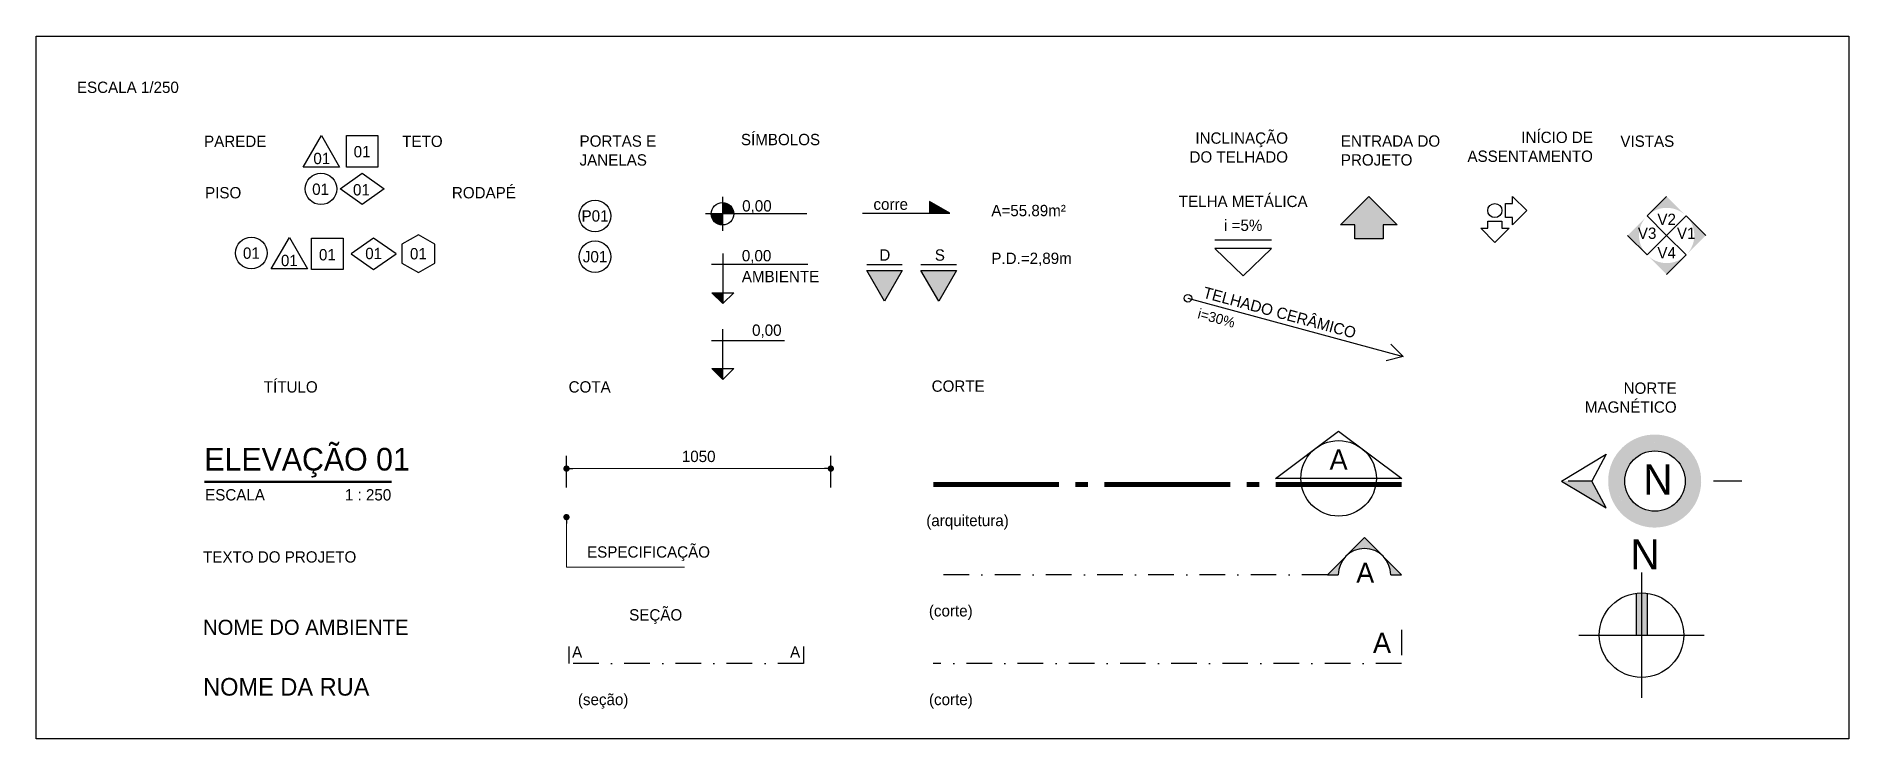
# Model space of a CAD drawing. Header units: centimetres. Extents: x 0 to 1302389, y -144212 to 85618.
# Drawn here: x 40301 to 47500, y -64044 to -61254 of the extents above; entities that cross this region are included whole.
import ezdxf
from ezdxf.enums import TextEntityAlignment as Align

# ---------------------------------------------------------------- set-up
doc = ezdxf.new("R2010")
doc.units = ezdxf.units.CM
doc.header["$LTSCALE"] = 4
doc.linetypes.add('DASHDOT', pattern=[25.4, 12.7, -6.35, 0, -6.35])
for name, color, linetype in [('0.6', 6, 'Continuous'), ('B-CORTE', 4, 'DASHDOT'), ('B-COTAS', 1, 'Continuous'), ('B-SIMBOLOS', 2, 'Continuous'), ('C-TEXTO-02', 2, 'Continuous')]:
    doc.layers.add(name, color=color, linetype=linetype)
doc.layers.add('C-TEXTO-01', color=2, linetype='Continuous', lineweight=20)
doc.layers.add('C-TEXTO-03', color=2, linetype='Continuous', lineweight=20)
doc.styles.add('Esc.125', font='ERASLGHT.TTF', dxfattribs={"height": 22.5})
doc.styles.add('Esc.250', font='ERASLGHT.TTF', dxfattribs={"height": 45})
doc.styles.add('RSA', font='arial.ttf')
doc.styles.add('S0', font='ERASDEMI.TTF')
doc.styles.add('S1', font='romans.shx', dxfattribs={"height": 100})
doc.styles.add('S2', font='romans.shx', dxfattribs={"height": 0.2})
doc.styles.add('Símbolos', font='ERASLGHT.TTF')
doc.dimstyles.new('ARQ250', dxfattribs={"dimscale": 250, "dimtxt": 45, "dimasz": 0.1, "dimexe": 0.2, "dimexo": 0.2, "dimgap": 0.1, "dimtad": 1, "dimdec": 0, "dimzin": 12, "dimdsep": 46, "dimtxsty": 'Esc.250', "dimblk": 'DOT', "dimcen": 0.4, "dimclrd": 256, "dimclre": 256, "dimclrt": 2, "dimadec": 0, "dimazin": 0, "dimtfac": 1, "dimtix": 1, "dimtmove": 2, "dimatfit": 3, "dimldrblk": 'DOT', "dimfxl": 0.3, "dimfxlon": 1, "dimtolj": 1, "dimtzin": 12, "dimlwd": 9, "dimarcsym": 0})

msp = doc.modelspace()

# ---------------------------------------------------------------- texts
at = {"layer": 'B-COTAS', "color": 2, "insert": (42488.574, -63279.963), "char_height": 45, "width": 452.60585, "attachment_point": 1, "style": 'Esc.250'}
msp.add_mtext('ESPECIFICAÇÃO', dxfattribs=at)
at = {"layer": 'C-TEXTO-01', "char_height": 45, "attachment_point": 7, "style": 'Esc.125'}
for s, insert in [('corre', (43626.051, -61944.181)), ('A=55.89m²', (44094.229, -61969.33)), ('P.D.=2,89m', (44094.229, -62166.863))]:
    msp.add_mtext(s, dxfattribs=dict(at, insert=insert))
at = {"layer": 'C-TEXTO-01', "attachment_point": 1, "style": 'Esc.125'}
for s, insert, char_height, width in [('0,00', (43143.927, -62398.772), 45, 979.52194), ('TEXTO DO PROJETO', (40963.399, -63299.75), 45, 979.52194), ('A', (45543.648, -63345.07), 80, 112.84656), ('A', (45610.168, -63623.197), 80, 112.84656)]:
    msp.add_mtext(s, dxfattribs=dict(at, insert=insert, char_height=char_height, width=width))
at = {"layer": 'C-TEXTO-02', "insert": (40968.308, -63006.74), "char_height": 90, "attachment_point": 7, "style": 'Esc.125'}
msp.add_mtext('ELEVAÇÃO 01', dxfattribs=at)
at = {"layer": 'C-TEXTO-02', "attachment_point": 1}
for s, insert, char_height, width, style in [('ESCALA                   1 : 250', (40971.544, -63052.96), 45, 1012.70501, 'Esc.125'), ('NOME DO AMBIENTE', (40963.399, -63571.671), 60, 979.52194, 'Símbolos')]:
    msp.add_mtext(s, dxfattribs=dict(at, insert=insert, char_height=char_height, width=width, style=style))
at = {"layer": 'C-TEXTO-03', "attachment_point": 1}
for s, insert, char_height, width, style in [('A', (42429.154, -63677.131), 45, 51.47753, 'Esc.125'), ('A', (43294.778, -63677.131), 45, 51.47753, 'Esc.125'), ('NOME DA RUA', (40963.399, -63803.057), 70, 979.52194, 'Símbolos')]:
    msp.add_mtext(s, dxfattribs=dict(at, insert=insert, char_height=char_height, width=width, style=style))
at = {"layer": 'DEFPOINTS', "color": 9, "insert": (40462.329, -61479.767), "char_height": 45, "attachment_point": 7, "style": 'Esc.125'}
msp.add_mtext('ESCALA 1/250', dxfattribs=at)
at = {"layer": 'DEFPOINTS', "char_height": 45, "width": 451.28785, "attachment_point": 3, "style": 'Esc.125'}
for s, insert in [('INÍCIO DE \\PASSENTAMENTO', (46483.477, -61632.92)), ('\\A1;\\pxql;PAREDE', (41418.541, -61648.726)), ('\\A1;\\pxql;TETO', (42205.707, -61648.726)), ('\\A1;\\pxql;PORTAS E JANELAS', (42909.999, -61647.713)), ('\\A1;SÍMBOLOS', (43414.03, -61641.682)), ('INCLINAÇÃO\\PDO TELHADO', (45272.516, -61635.861)), ('\\pxql;ENTRADA DO\\PPROJETO', (45933.657, -61647.601)), ('{\\fAvantGarde Bk BT|b0|i0|c0|p34;VISTAS}', (46806.579, -61648.18)), ('\\A1;\\pxql;{\\fAvantGarde Bk BT|b0|i0|c0|p34;PISO}', (41422.562, -61852.856)), ('\\A1;RODAPÉ', (42205.707, -61852.856)), ('\\A1;{\\fAvantGarde Bk BT|b0|i0|c0|p34;TÍTULO}', (41418.541, -62624.284)), ('\\A1;\\pxql;COTA ', (42866.47, -62624.284)), ('{\\fAvantGarde Bk BT|b0|i0|c0|p34;CORTE }', (44067.717, -62621.156)), ('NORTE MAGNÉTICO', (46816.091, -62629.272)), ('{\\fAvantGarde Bk BT|b0|i0|c0|p34;(arquitetura)}', (44163.457, -63154.87)), ('{\\fAvantGarde Bk BT|b0|i0|c0|p34;SEÇÃO}', (42866.47, -63529.777)), ('{\\fAvantGarde Bk BT|b0|i0|c0|p34;(corte)}', (44019.989, -63513.621)), ('(seção)', (42652.731, -63865.934)), ('{\\fAvantGarde Bk BT|b0|i0|c0|p34;(corte)}', (44020.433, -63865.934))]:
    msp.add_mtext(s, dxfattribs=dict(at, insert=insert))

# ---------------------------------------------------------------- blocks, each defined once
blk = doc.blocks.new('PADRÃO - ESPECIFICAÇÕES')
blk.add_lwpolyline([(-168, 276), (-24, 26), (-312, 26), (-168, 276)])
for points in [[(31, 276), (281, 276), (281, 26), (31, 26)], [(-19, -147), (156, -22), (331, -147), (156, -272)]]:
    blk.add_lwpolyline(points, close=True)
blk.add_circle((-171, -147), 125)
at = {"style": 'S1'}
for tag, p in [('PAREDE', (-164, 50)), ('TETO', (156, 103)), ('PISO', (-151, -195)), ('RODAPÉ', (156, -217))]:
    blk.add_attdef(tag, text='', height=100, dxfattribs=at).set_placement(p, align=Align.CENTER)
blk = doc.blocks.new('*U32')
blk.add_lwpolyline([(0.288, 0), (-0.288, 0), (0, 0.498)], close=True)
at = {"style": 'S2'}
blk.add_attdef('PAREDE', text='', height=0.2, dxfattribs=at).set_placement((0, 0.041), align=Align.CENTER)
blk = doc.blocks.new('PADRÃO - PISO')
blk.add_circle((0, 0), 0.25)
at = {"style": 'S2'}
blk.add_attdef('PISO', text='', height=0.2, dxfattribs=at).set_placement((0, -0.092), align=Align.CENTER)
blk = doc.blocks.new('PADRÃO - TETO')
blk.add_lwpolyline([(-0.25, -0.25), (-0.25, 0.25), (0.25, 0.25), (0.25, -0.25)], close=True)
at = {"style": 'S2'}
blk.add_attdef('TETO', text='', height=0.2, dxfattribs=at).set_placement((0, -0.105), align=Align.CENTER)
blk = doc.blocks.new('*U45')
blk.add_lwpolyline([(0.359, 0.25), (0, 0.5), (0, 0.5), (-0.359, 0.25), (-0.359, 0.25), (0, 0), (0.359, 0.25)])
at = {"style": 'S2'}
blk.add_attdef('RODAPÉ', text='', height=0.2, dxfattribs=at).set_placement((0, 0.145), align=Align.CENTER)
blk = doc.blocks.new('PADRÃO - DIVERSOS')
blk.add_lwpolyline([(0, 0.3), (-0.26, 0.15), (-0.26, -0.15), (0, -0.3), (0.26, -0.15), (0.26, 0.15)], close=True)
at = {"style": 'S2'}
blk.add_attdef('DIVERSOS', text='', height=0.2, dxfattribs=at).set_placement((0, -0.092), align=Align.CENTER)
blk = doc.blocks.new('*U42')
blk.add_hatch(color=256).paths.add_polyline_path([(0.485, 0.485), (0.97, 0), (0.485, -0.485, 0.414214)])
for p, q in [((0.485, 0.485), (0, 0)), ((0.97, 0), (0.485, 0.485)), ((0, 0), (0.485, -0.485))]:
    blk.add_line(p, q)
at = {"layer": 'B-SIMBOLOS', "style": 'S2'}
blk.add_attdef('V1-V2-V3-V4', text='', height=0.2, dxfattribs=at).set_placement((0.485, -0.086), align=Align.CENTER)
blk = doc.blocks.new('*U29')
blk.add_hatch(color=256).paths.add_polyline_path([(0.485, -0.485), (0, -0.97), (-0.485, -0.485, 0.414214)])
for p, q in [((0, 0), (-0.485, -0.485)), ((0.485, -0.485), (0, 0)), ((0, -0.97), (0.485, -0.485))]:
    blk.add_line(p, q)
at = {"layer": 'B-SIMBOLOS', "style": 'S2'}
blk.add_attdef('V1-V2-V3-V4', text='', height=0.2, dxfattribs=at).set_placement((0, -0.571), align=Align.CENTER)
blk = doc.blocks.new('*U30')
blk.add_hatch(color=256).paths.add_polyline_path([(-0.485, -0.485), (-0.97, 0), (-0.485, 0.485, 0.414214)])
for p, q in [((0, 0), (-0.485, 0.485)), ((-0.485, -0.485), (0, 0)), ((-0.97, 0), (-0.485, -0.485))]:
    blk.add_line(p, q)
at = {"layer": 'B-SIMBOLOS', "style": 'S2'}
blk.add_attdef('V1-V2-V3-V4', text='', height=0.2, dxfattribs=at).set_placement((-0.485, -0.086), align=Align.CENTER)
blk = doc.blocks.new('*U31')
blk.add_hatch(color=256).paths.add_polyline_path([(-0.485, 0.485), (0, 0.97), (0.485, 0.485, 0.414214)])
for p, q in [((0, 0.97), (-0.485, 0.485)), ((-0.485, 0.485), (0, 0)), ((0, 0), (0.485, 0.485))]:
    blk.add_line(p, q)
at = {"layer": 'B-SIMBOLOS', "style": 'S2'}
blk.add_attdef('V1-V2-V3-V4', text='', height=0.2, dxfattribs=at).set_placement((0, 0.399), align=Align.CENTER)
blk = doc.blocks.new('*U21')
h = blk.add_hatch(color=256)
h.paths.add_polyline_path([(0.269, 0.178), (0.269, 0), (0.447, 0, 0.414214)])
h.paths.add_polyline_path([(0.269, 0), (0.091, 0, 0.414214), (0.269, -0.178)])
for p, q in [((1.61, 0), (0, 0)), ((0.269, 0.269), (0.269, -0.269))]:
    blk.add_line(p, q)
blk.add_circle((0.269, 0), 0.178)
at = {"style": 'S2'}
blk.add_attdef('NÍVEL', (0.582, 0.036), '', height=0.2, dxfattribs=at)
blk = doc.blocks.new('PADRÃO - NIVEL AMBIENTE1')
blk.add_hatch(color=256).paths.add_polyline_path([(0.269, -0.447), (0.095, -0.447), (0.269, -0.62)])
for p, q in [((0.269, 0.178), (0.269, -0.62)), ((1.621, 0), (0.091, 0)), ((0.269, -0.62), (0.095, -0.447)), ((0.095, -0.447), (0.443, -0.447)), ((0.269, -0.62), (0.443, -0.447))]:
    blk.add_line(p, q)
at = {"style": 'S2'}
for tag, p in [('NÍVEL', (0.572, 0.051)), ('AMBIENTE', (0.572, -0.28))]:
    blk.add_attdef(tag, p, '', height=0.2, dxfattribs=at)
blk = doc.blocks.new('*U33')
blk.add_line((-0.45, 0.573), (0.45, 0.573))
blk.add_lwpolyline([(0, 0), (0.45, 0.433), (-0.45, 0.433)], close=True)
at = {"style": 'S2'}
for tag, p in [('COBERTURA', (0, 1.092)), ('INCLINAÇÃO', (0, 0.713))]:
    blk.add_attdef(tag, text='', height=0.2, dxfattribs=at).set_placement(p, align=Align.CENTER)
blk = doc.blocks.new('*U48')
blk.add_line((-1779.84, 292.55), (-1792.34, 292.55))
blk.add_lwpolyline([(-1786.09, 279.72), (-1792.34, 290.55), (-1779.84, 290.55)], close=True)
at = {"layer": 'C-TEXTO-01', "style": 'Símbolos'}
blk.add_text('S', height=4, dxfattribs=at).set_placement((-1787.45, 294.03))
blk = doc.blocks.new('*U47')
blk.add_line((6.25, 12.83), (-6.25, 12.83))
blk.add_lwpolyline([(0, 0), (-6.25, 10.83), (6.25, 10.83)], close=True)
at = {"layer": 'C-TEXTO-01', "style": 'Símbolos'}
blk.add_text('D', height=4, dxfattribs=at).set_placement((-1.82, 14.31))
blk = doc.blocks.new('DOT')
at = {"color": 0, "linetype": 'ByBlock'}
blk.add_line((-0.5, 0), (-1, 0), dxfattribs=at)
at = {"color": 0, "linetype": 'ByBlock', "const_width": 0.5}
blk.add_lwpolyline([(-0.25, 0, 1), (0.25, 0, 1)], format="xyb", close=True, dxfattribs=at)
blk = doc.blocks.new('*D54')
at = {"layer": 'B-COTAS', "lineweight": -2, "transparency": 16777216}
for p, q in [((42406.8, -63046.2), (42406.8, -62921.2)), ((43456.8, -63046.2), (43456.8, -62921.2))]:
    blk.add_line(p, q, dxfattribs=at)
at = {"layer": 'B-COTAS', "lineweight": 9, "transparency": 16777216}
blk.add_line((42431.8, -62971.2), (43431.8, -62971.2), dxfattribs=at)
at = {"layer": 'DEFPOINTS', "color": 0, "transparency": 16777216}
for p in [(43456.8, -62971.2), (42406.8, -63362.6), (43456.8, -63362.8)]:
    blk.add_point(p, dxfattribs=at)
at = {"layer": 'B-COTAS', "lineweight": 9, "transparency": 16777216, "xscale": 25, "yscale": 25, "zscale": 25, "rotation": 180}
blk.add_blockref('DOT', (42406.8, -62971.2), dxfattribs=at)
at = {"layer": 'B-COTAS', "lineweight": 9, "transparency": 16777216, "xscale": 25, "yscale": 25, "zscale": 25}
blk.add_blockref('DOT', (43456.8, -62971.2), dxfattribs=at)
at = {"layer": 'B-COTAS', "color": 2, "transparency": 16777216, "insert": (42931.8, -62923.1), "char_height": 45, "attachment_point": 5, "style": 'Esc.250'}
blk.add_mtext('\\A1;1050', dxfattribs=at)
blk = doc.blocks.new('_Dot')
at = {"color": 0, "linetype": 'ByBlock', "lineweight": -2}
blk.add_line((-0.5, 0), (-1, 0), dxfattribs=at)
at = {"color": 0, "linetype": 'ByBlock', "const_width": 0.5}
blk.add_lwpolyline([(-0.25, 0, 1), (0.25, 0, 1)], format="xyb", close=True, dxfattribs=at)
blk = doc.blocks.new('A$C114277C9')
h = blk.add_hatch(color=256)
h.dxf.hatch_style = 1
h.paths.add_polyline_path([(852, 148), (852, 0), (1109, 0)])
for p, q in [((0, 0), (1109, 0)), ((1109, 0), (852, 148)), ((852, 148), (852, 0))]:
    blk.add_line(p, q)
blk = doc.blocks.new('JANELA')
blk.add_circle((0, 0), 31.2)
at = {"color": 7, "style": 'RSA'}
blk.add_attdef('J', text='', height=20, dxfattribs=at).set_placement((0, 0), align=Align.MIDDLE_CENTER)
blk = doc.blocks.new('SENTIDO INCL')
for p, q in [((0, 0), (295, 0)), ((295, 0), (275.1, 11.5)), ((295, 0), (275.1, -11.5))]:
    blk.add_line(p, q)
blk.add_circle((0, 0), 5)
at = {"color": 7, "style": 'RSA'}
for tag, p in [('SENTIDO', (17.9, 6)), ('INCLINAÇÃO', (18.3, -22.1))]:
    blk.add_attdef(tag, p, '', height=15, dxfattribs=at)
blk = doc.blocks.new('*U28')
for p, q in [((-0.5, 0.25), (0, 0.75)), ((0, 0.75), (0.5, 0.25)), ((-0.25, 0.25), (-0.5, 0.25)), ((-0.25, 0), (-0.25, 0.25)), ((0.25, 0), (-0.25, 0)), ((0.5, 0.25), (0.25, 0.25)), ((0.25, 0.25), (0.25, 0))]:
    blk.add_line(p, q)
blk = doc.blocks.new('*U41')
for p, q in [((0.187, -0.125), (0.187, 0.125)), ((0.187, 0.125), (0.312, 0.125)), ((0.312, 0.25), (0.562, 0)), ((0.312, 0.125), (0.312, 0.25)), ((0.562, 0), (0.312, -0.25)), ((0, -0.562), (-0.25, -0.313)), ((-0.25, -0.313), (-0.125, -0.313)), ((-0.125, -0.313), (-0.125, -0.187)), ((-0.125, -0.187), (0.125, -0.187)), ((0.25, -0.313), (0, -0.562)), ((0.125, -0.187), (0.125, -0.313)), ((0.125, -0.313), (0.25, -0.313)), ((0.312, -0.125), (0.187, -0.125)), ((0.312, -0.25), (0.312, -0.125))]:
    blk.add_line(p, q)
blk.add_circle((0, 0), 0.125)
blk = doc.blocks.new('*U40')
blk.add_lwpolyline([(40.25, 5.28), (46.53, 0.6), (33.97, 0.6)], close=True)
at = {"ltscale": 0.7, "const_width": 0.5}
for points in [[(12.5, 0), (0, 0)], [(15.37, 0), (14.12, 0)], [(29.5, 0), (17, 0)], [(32.37, 0), (31.12, 0)], [(46.5, 0), (34, 0)]]:
    blk.add_lwpolyline(points, dxfattribs=at)
blk.add_circle((40.25, 0.6), 3.75)
at = {"style": 'S0'}
blk.add_attdef('LETRA_CORTE', text='', height=2, dxfattribs=at).set_placement((40.25, 2.48), align=Align.MIDDLE_CENTER)
blk = doc.blocks.new('A$C7EF14637')
at = {"layer": 'B-SIMBOLOS'}
h = blk.add_hatch(color=251, dxfattribs=at)
h.dxf.hatch_style = 1
h.set_gradient(color1=(90, 98, 114), color2=(235, 235, 235), tint=0.01, name='INVCYLINDER')
h.paths.add_polyline_path([(48.32, -14.64, 1), (25.76, 14.63, 1)])
h.paths.add_polyline_path([(27.68, 12.14, -1), (46.4, -12.15, -1)], flags=16)
h.paths.add_polyline_path([(29.67, 9.56, -1), (44.42, -9.58, -1)], flags=0)
h.paths.add_polyline_path([(35.01, -8.05), (33.9, -6.62), (37.87, 5.17), (29.68, -1.14), (28.69, 0.14), (39.1, 8.16), (40.16, 6.77), (36.19, -5.04), (44.39, 1.29), (45.41, -0.04)], flags=0)
h = blk.add_hatch(color=251, dxfattribs=at)
h.dxf.hatch_style = 1
h.set_gradient(color1=(90, 98, 114), color2=(235, 235, 235), tint=0.01, name='INVCYLINDER')
h.paths.add_polyline_path([(46.4, -12.15, 1), (27.68, 12.14, 1)])
h.paths.add_polyline_path([(29.67, 9.56, -1), (44.42, -9.58, -1)], flags=16)
h.paths.add_polyline_path([(35.01, -8.05), (33.9, -6.62), (37.87, 5.17), (29.68, -1.14), (28.69, 0.14), (39.1, 8.16), (40.16, 6.77), (36.19, -5.04), (44.39, 1.29), (45.41, -0.04)], flags=0)
blk.add_hatch(color=256, dxfattribs=at).paths.add_polyline_path([(0, 0), (17.83, -10.63), (12.08, 0)])
for p, q in [((0, 0), (17.83, 10.63)), ((17.83, 10.63), (12.08, 0)), ((0, 0), (17.83, -10.63)), ((12.08, 0), (2.63, 0)), ((17.83, -10.63), (12.08, 0)), ((71.68, 0), (60.42, 0))]:
    blk.add_line(p, q, dxfattribs=at)
blk.add_circle((37.16, -0.02), 11.99, dxfattribs=at)
at = {"layer": 'C-TEXTO-03', "insert": (32.52, 6.64), "char_height": 12, "width": 11.9206, "attachment_point": 1, "style": 'Símbolos'}
blk.add_mtext('N', dxfattribs=at)
blk = doc.blocks.new('A$C6AB97AFF')
at = {"layer": 'B-SIMBOLOS'}
h = blk.add_hatch(color=252, dxfattribs=at)
h.set_gradient(color1=(132, 132, 132), one_color=1, tint=1, name='INVCURVED')
h.paths.add_polyline_path([(2.19, 16.65, 0.032761), (0, 16.79), (0, 0), (2.19, 0)])
h.paths.add_polyline_path([(0, 16.79, 0.032761), (-2.19, 16.65), (-2.19, 0), (0, 0)])
for p, q in [((0, 24.86), (0, -24.86)), ((-2.19, 16.65), (-2.19, 0)), ((2.19, 16.65), (2.19, 0)), ((-24.86, 0), (24.86, 0))]:
    blk.add_line(p, q, dxfattribs=at)
blk.add_circle((0, 0), 16.79, dxfattribs=at)
at = {"layer": 'C-TEXTO-03', "insert": (-4.41, 38.08), "char_height": 12, "width": 11.9206, "attachment_point": 1, "style": 'Símbolos'}
blk.add_mtext('N', dxfattribs=at)
blk = doc.blocks.new('A$C4B335074')
at = {"layer": 'B-CORTE', "linetype": 'Continuous'}
h = blk.add_hatch(color=256, dxfattribs=at)
h.paths.add_polyline_path([(14.71, 14.71), (7.35, 7.35, -0.414214), (22.06, 7.35)])
h.paths.add_polyline_path([(22.06, 7.35, -0.198912), (25.11, 0), (29.42, 0)])
h.paths.add_polyline_path([(7.35, 7.35), (0, 0), (4.31, 0, -0.198912)])
for p, q in [((14.71, 14.71), (0, 0)), ((29.42, 0), (14.71, 14.71)), ((0, 0), (4.31, 0)), ((25.11, 0), (29.42, 0))]:
    blk.add_line(p, q, dxfattribs=at)
at = {"layer": 'B-CORTE', "linetype": 'Continuous', "ltscale": 0.4}
blk.add_arc((14.71, 0), 10.4, 0, 180, dxfattribs=at)
blk = doc.blocks.new('NÍVEL 50')
at = {"layer": 'B-SIMBOLOS'}
h = blk.add_hatch(color=256, dxfattribs=at)
h.dxf.hatch_style = 1
h.paths.add_polyline_path([(40852, -69907.3), (40852, -69898.6), (40843.3, -69898.6)])
blk.add_line((40843.1, -69876.2), (40901.2, -69876.2), dxfattribs=at)
blk.add_lwpolyline([(40852, -69907.3), (40843.3, -69898.6), (40860.7, -69898.6), (40852, -69907.3), (40852, -69867.3)], dxfattribs=at)

# ---------------------------------------------------------------- dimensions: what is measured, and where the dimension line sits
at = {"layer": 'B-COTAS'}
dim = msp.add_linear_dim(base=(43456.757, -62971.228), p1=(42406.757, -63362.646), p2=(43456.757, -63362.761), dimstyle='ARQ250', dxfattribs=at)
dim.commit()
dim.dimension.update_dxf_attribs({"geometry": '*D54', "text_midpoint": (42931.757, -62923.053)})

# ---------------------------------------------------------------- hatches: boundary and pattern name
at = {"layer": 'B-SIMBOLOS'}
h = msp.add_hatch(color=256, dxfattribs=at)
h.dxf.hatch_style = 1
h.paths.add_polyline_path([(45650.393, -62002.53), (45706.643, -62002.53), (45594.143, -61890.03), (45481.643, -62002.53), (45537.893, -62002.53), (45537.893, -62058.78), (45650.393, -62058.78)])
h = msp.add_hatch(color=256, dxfattribs=at)
h.dxf.hatch_style = 1
h.paths.add_polyline_path([(43740.249, -62184.58), (43599.624, -62184.58), (43669.936, -62306.365)])
h = msp.add_hatch(color=256, dxfattribs=at)
h.dxf.hatch_style = 1
h.paths.add_polyline_path([(43955.27, -62184.607), (43814.645, -62184.607), (43884.958, -62306.391)])

# ---------------------------------------------------------------- linework, layer by layer
at = {"layer": 'B-CORTE', "ltscale": 2}
msp.add_line((45429.273, -63392.75), (43863.429, -63392.75), dxfattribs=at)
for points in [[(45723.429, -63611.327), (45723.429, -63745.063), (43863.429, -63745.063)], [(43347.801, -63678.195), (43347.801, -63745.063), (42417.801, -63745.063), (42417.801, -63678.195)]]:
    msp.add_lwpolyline(points, dxfattribs=at)
at = {"layer": 'C-TEXTO-01', "const_width": 10}
msp.add_lwpolyline([(40968.308, -63023.976), (41713.012, -63023.976)], dxfattribs=at)
at = {"layer": 'DEFPOINTS', "color": 9}
msp.add_lwpolyline([(40300.736, -61253.87), (47499.73, -61253.87), (47499.73, -64044.441), (40300.736, -64044.441)], close=True, dxfattribs=at)

# ---------------------------------------------------------------- block references
at = {"layer": '0.6', "xscale": 5, "yscale": 5, "zscale": 5}
msp.add_blockref('NÍVEL 50', (-161232.687, 286919.017), dxfattribs=at)
at = {"layer": 'B-CORTE', "xscale": 10, "yscale": 10, "zscale": 10}
msp.add_blockref('A$C4B335074', (45429.273, -63392.75), dxfattribs=at)
at = {"layer": 'B-SIMBOLOS'}
ref = msp.add_blockref('PADRÃO - ESPECIFICAÇÕES', (41517.166, -61786.605), dxfattribs=dict(at, xscale=0.5000000001018634, yscale=0.5000000001018634, zscale=0.5000000001018634))
ref.add_attrib('RODAPÉ', '01', dxfattribs={"layer": 'C-TEXTO-01', "height": 45, "style": 'Símbolos'}).set_placement((41592.294, -61886.279), align=Align.CENTER)
ref.add_attrib('TETO', '01', dxfattribs={"layer": 'C-TEXTO-01', "height": 45, "style": 'Símbolos'}).set_placement((41594.943, -61734.938), align=Align.CENTER)
ref.add_attrib('PISO', '01', dxfattribs={"layer": 'C-TEXTO-01', "height": 45, "style": 'Símbolos'}).set_placement((41430.112, -61884.066), align=Align.CENTER)
ref.add_attrib('PAREDE', '01', dxfattribs={"layer": 'C-TEXTO-01', "height": 45, "style": 'Símbolos'}).set_placement((41434.936, -61761.843), align=Align.CENTER)
ref = msp.add_blockref('JANELA', (42520.238, -61967.669), dxfattribs=dict(at, xscale=2.00892857144936, yscale=2.00892857144936, zscale=2.00892857144936))
ref.add_attrib('J', 'P01', dxfattribs={"layer": 'C-TEXTO-01', "color": 1, "height": 45, "style": 'Símbolos'}).set_placement((42520.242, -61967.665), align=Align.MIDDLE_CENTER)
ref = msp.add_blockref('*U21', (42959.105, -61959.149), dxfattribs=dict(at, xscale=250, yscale=250, zscale=250))
ref.add_attrib('NÍVEL', '0,00', (43104.543, -61950.181), dxfattribs={"layer": 'C-TEXTO-01', "height": 45, "style": 'Esc.250'})
for name, p, xscale, yscale, zscale in [('A$C114277C9', (43582.596, -61956.983), 0.3125, 0.3125, 0.3125), ('*U28', (45594.143, -62058.78), 225, 225, 225), ('*U41', (46094.096, -61946.28), 225, 225, 225), ('*U47', (43669.936, -62306.365), 11.25, 11.25, 11.25), ('*U48', (63978.523, -65453.263), 11.25, 11.25, 11.25)]:
    msp.add_blockref(name, p, dxfattribs=dict(at, xscale=xscale, yscale=yscale, zscale=zscale))
ref = msp.add_blockref('*U33', (45094.638, -62205.462), dxfattribs=dict(at, xscale=250, yscale=250, zscale=250))
ref.add_attrib('COBERTURA', 'TELHA METÁLICA', dxfattribs={"layer": 'C-TEXTO-01', "height": 45, "style": 'Símbolos'}).set_placement((45094.638, -61932.423), align=Align.CENTER)
ref.add_attrib('INCLINAÇÃO', 'i =5%', dxfattribs={"layer": 'C-TEXTO-01', "height": 45, "style": 'Símbolos'}).set_placement((45094.638, -62027.202), align=Align.CENTER)
ref = msp.add_blockref('*U31', (46776.485, -62045.209), dxfattribs=dict(at, xscale=160, yscale=160, zscale=160))
ref.add_attrib('V1-V2-V3-V4', 'V2', dxfattribs={"layer": 'C-TEXTO-01', "height": 45, "style": 'Símbolos'}).set_placement((46776.485, -61981.313), align=Align.MIDDLE_CENTER)
ref = msp.add_blockref('*U30', (46776.485, -62045.209), dxfattribs=dict(at, xscale=160, yscale=160, zscale=160))
ref.add_attrib('V1-V2-V3-V4', 'V3', dxfattribs={"layer": 'C-TEXTO-01', "height": 45, "style": 'Símbolos'}).set_placement((46698.895, -62058.902), align=Align.CENTER)
ref = msp.add_blockref('*U42', (46776.485, -62045.209), dxfattribs=dict(at, xscale=160, yscale=160, zscale=160))
ref.add_attrib('V1-V2-V3-V4', 'V1', dxfattribs={"layer": 'C-TEXTO-01', "height": 45, "style": 'Símbolos'}).set_placement((46854.074, -62058.902), align=Align.CENTER)
ref = msp.add_blockref('PADRÃO - PISO', (41155.153, -62114.994), dxfattribs=dict(at, xscale=250, yscale=250, zscale=250))
ref.add_attrib('PISO', '01', dxfattribs={"layer": 'C-TEXTO-01', "height": 45, "style": 'Símbolos'}).set_placement((41155.153, -62137.89), align=Align.CENTER)
ref = msp.add_blockref('*U32', (41305.999, -62177.494), dxfattribs=dict(at, xscale=250, yscale=250, zscale=250))
ref.add_attrib('PAREDE', '01', dxfattribs={"layer": 'C-TEXTO-01', "height": 45, "style": 'Símbolos'}).set_placement((41305.999, -62167.129), align=Align.CENTER)
ref = msp.add_blockref('PADRÃO - DIVERSOS', (41818.417, -62117.392), dxfattribs=dict(at, xscale=250, yscale=250, zscale=250))
ref.add_attrib('DIVERSOS', '01', dxfattribs={"layer": 'C-TEXTO-01', "height": 45, "style": 'Símbolos'}).set_placement((41818.417, -62140.288), align=Align.CENTER)
ref = msp.add_blockref('*U29', (46776.485, -62045.209), dxfattribs=dict(at, xscale=160, yscale=160, zscale=160))
ref.add_attrib('V1-V2-V3-V4', 'V4', dxfattribs={"layer": 'C-TEXTO-01', "height": 45, "style": 'Símbolos'}).set_placement((46776.485, -62136.492), align=Align.CENTER)
ref = msp.add_blockref('PADRÃO - TETO', (41456.985, -62117.884), dxfattribs=dict(at, xscale=250, yscale=250, zscale=250))
ref.add_attrib('TETO', '01', dxfattribs={"layer": 'C-TEXTO-01', "height": 45, "style": 'Símbolos'}).set_placement((41456.985, -62144.235), align=Align.CENTER)
ref = msp.add_blockref('*U45', (41640.866, -62180.384), dxfattribs=dict(at, xscale=250, yscale=250, zscale=250))
ref.add_attrib('RODAPÉ', '01', dxfattribs={"layer": 'C-TEXTO-01', "height": 45, "style": 'Símbolos'}).set_placement((41640.866, -62139.297), align=Align.CENTER)
ref = msp.add_blockref('JANELA', (42520.238, -62129.643), dxfattribs=dict(at, xscale=2.00892857144936, yscale=2.00892857144936, zscale=2.00892857144936))
ref.add_attrib('J', 'J01', dxfattribs={"layer": 'C-TEXTO-01', "color": 1, "height": 45, "style": 'Símbolos'}).set_placement((42520.242, -62129.64), align=Align.MIDDLE_CENTER)
ref = msp.add_blockref('PADRÃO - NIVEL AMBIENTE1', (42960.194, -62160.741), dxfattribs=dict(at, xscale=250, yscale=250, zscale=250))
ref.add_attrib('NÍVEL', '0,00', (43103.218, -62147.989), dxfattribs={"layer": 'C-TEXTO-01', "height": 45, "style": 'Símbolos'})
ref.add_attrib('AMBIENTE', 'AMBIENTE', (43103.218, -62230.814), dxfattribs={"layer": 'C-TEXTO-01', "height": 45, "style": 'Símbolos'})
ref = msp.add_blockref('SENTIDO INCL', (44875.178, -62294.896), dxfattribs=dict(at, xscale=2.999999999902113, yscale=2.999999999902113, zscale=2.999999999902113, rotation=344.8662196923002))
ref.add_attrib('INCLINAÇÃO', 'i=30%', (44910.721, -62373.209), dxfattribs={"layer": 'C-TEXTO-01', "height": 40, "rotation": 344.8662197, "style": 'Símbolos'})
ref.add_attrib('SENTIDO', 'TELHADO CERÂMICO', (44931.635, -62291.635), dxfattribs={"layer": 'C-TEXTO-01', "height": 45, "rotation": 344.8662197, "style": 'Símbolos'})
ref = msp.add_blockref('*U40', (43863.429, -63033.999), dxfattribs=dict(at, xscale=40, yscale=40, zscale=40))
ref.add_attrib('LETRA_CORTE', 'A', dxfattribs={"layer": 'C-TEXTO-01', "lineweight": -2, "height": 80, "style": 'Símbolos'}).set_placement((45473.429, -62934.999), align=Align.MIDDLE_CENTER)
at = {"layer": 'C-TEXTO-03', "xscale": 10, "yscale": 10, "zscale": 10}
for name, p in [('A$C7EF14637', (46358.478, -63020.735)), ('A$C6AB97AFF', (46676.904, -63632.672))]:
    msp.add_blockref(name, p, dxfattribs=at)

msp.set_redraw_order([(e.dxf.handle, doc.entitydb.next_handle()) for e in msp.query("TEXT MTEXT ATTDEF DIMENSION ARC_DIMENSION")])  # texts and dimensions are drawn at this point

# ---------------------------------------------------------------- leaders
at = {"layer": 'B-COTAS', "annotation_type": 0, "has_hookline": 1, "hookline_direction": 0}
msp.add_leader([(42406.757, -63164.135), (42406.757, -63362.646), (42849.23, -63362.646)], dimstyle='ARQ250', dxfattribs=at)

doc.saveas('drawing.dxf')
